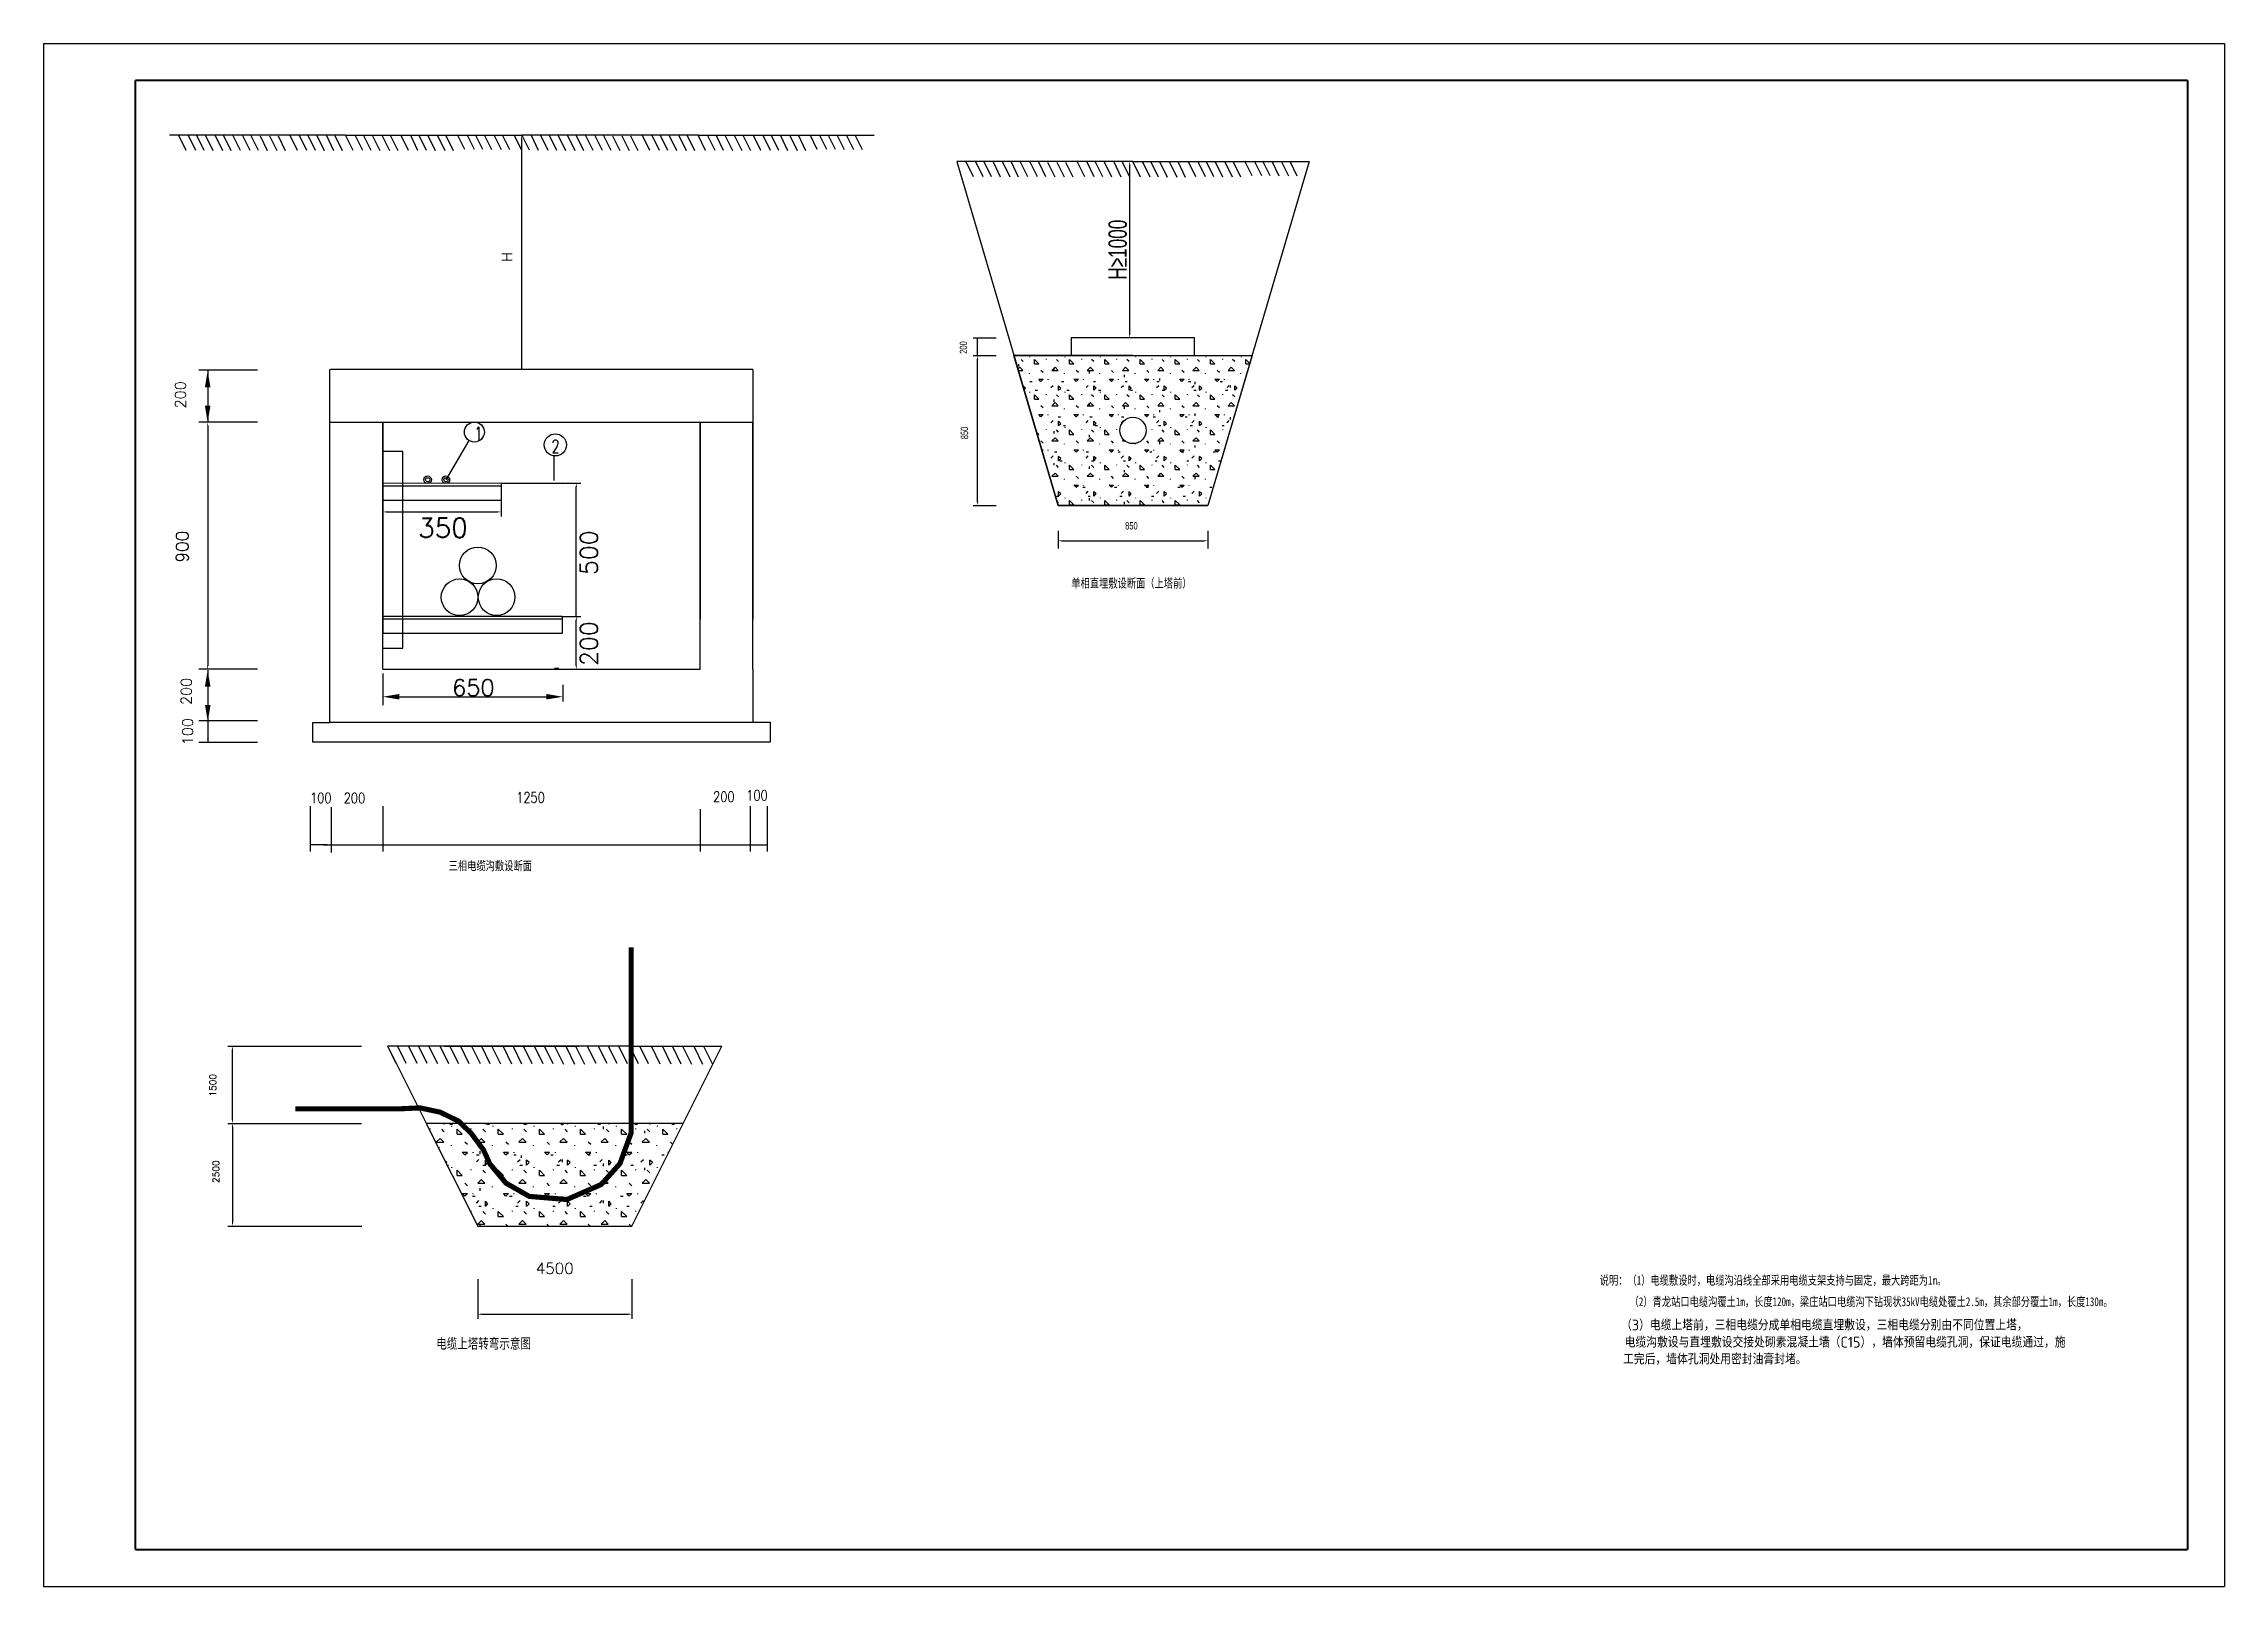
# Model space of a CAD drawing. Header units: millimetres. Extents: x -1489840 to 2141239, y -1964675 to 1331903.
# Drawn here: x 534040 to 534634, y 64897 to 65317 of the extents above; entities that cross this region are included whole.
import ezdxf
from ezdxf.enums import TextEntityAlignment as Align

# ---------------------------------------------------------------- set-up
doc = ezdxf.new("R2010")
doc.units = ezdxf.units.MM
doc.header["$LTSCALE"] = 100
for name, color, linetype in [('DXF_FRAME', 1, 'Continuous'), ('SL_pointer', 2, 'Continuous'), ('ZSSignLayer', 7, 'Continuous')]:
    doc.layers.add(name, color=color, linetype=linetype)
doc.styles.add('-HZTXTXZ', font='tssdeng.shx', dxfattribs={"bigfont": 'hztxt.shx'})
doc.styles.add('HZ', font='haiwenrs.shx', dxfattribs={"width": 0.7, "bigfont": 'HZTXT.shx'})
doc.styles.add('hztxt', font='simplex.shx', dxfattribs={"width": 0.8, "height": 5, "bigfont": 'hztxt.shx'})
doc.styles.get("Standard").update_dxf_attribs({"font": 'txt', "bigfont": 'gbcbig.shx'})
doc.styles.add('宋体', font='', dxfattribs={"width": 0.75})
doc.styles.get('宋体').set_extended_font_data('SimSun')
pattern_1 = [(0, (237016.396, 28586.794), (11.2, 11.2), [1.4, -9.8]), (90, (237016.396, 28586.794), (-11.2, 11.2), [1.4, -9.8]), (135, (237017.796, 28586.794), (-11.19999998, 6e-16), [1.97989904, -13.8592933]), (0, (237017.796, 28593.094), (11.2, 11.2), [1.4, -9.8]), (45, (237018.496, 28592.394), (6e-16, 11.19999998), [0.98994896, -14.84924224]), (135, (237018.496, 28592.394), (-11.19999998, 6e-16), [0.98994896, -14.84924224]), (0, (237021.996, 28595.894), (11.2, 11.2), [1.97989904, -9.22010096]), (45, (237021.996, 28595.894), (6e-16, 11.19999998), [1.4, -14.4391923]), (135, (237023.976, 28595.894), (-11.19999998, 6e-16), [1.4, -14.4391923]), (90, (237024.096, 28589.594), (-11.2, 11.2), [1.4, -9.8]), (45, (237024.096, 28589.594), (6e-16, 11.19999998), [0.98994896, -14.84924224]), (135, (237024.796, 28590.294), (-11.19999998, 6e-16), [0.98994896, -14.84924224]), (0, (237017.796, 28589.594), (11.2, 11.2), [0.7, -9.38]), (0, (237026.196, 28592.394), (11.2, 11.2), [0.7, -9.38]), (90, (237022.696, 28593.794), (-11.2, 11.2), [0.7, -9.38]), (135, (237024.096, 28587.494), (-11.19999998, 6e-16), [0.98994896, -14.84924224]), (135, (237019.196, 28595.194), (-11.19999998, 6e-16), [0.98994896, -14.84924224]), (45, (237021.646, 28590.469), (6e-16, 11.19999998), [0.98994896, -14.84924224]), (90, (237020.246, 28588.194), (-11.2, 11.2), [0.175, -11.025]), (90, (237020.771, 28592.919), (-11.2, 11.2), [0.175, -11.025]), (90, (237026.021, 28594.844), (-11.2, 11.2), [0.175, -11.025]), (90, (237026.196, 28588.894), (-11.2, 11.2), [0.175, -11.025])]

msp = doc.modelspace()

# ---------------------------------------------------------------- texts
for s, height, p in [('H', 2.88, (534167.44, 65257.91)), ('200', 2.88, (534078.47, 65218.01)), ('900', 3.36, (534079.21, 65176.06)), ('200', 2.88, (534080.07, 65137.28)), ('100', 2.88, (534080.46, 65126.32))]:
    msp.add_text(s, height=height, rotation=90).set_placement(p)
for s, height, style, width, p in [('1', 3.6, 'hztxt', 0.7, (534157.11, 65209.37)), ('2', 3.6, 'hztxt', 0.7, (534178.12, 65205.89)), ('850', 2, 'HZ', 0.7, (534334.37, 65185.07)), ('100', 2.835, 'hztxt', 0.8, (534112.36, 65110.56)), ('200', 2.835, 'hztxt', 0.8, (534121.52, 65110.53)), ('1250', 2.835, 'hztxt', 0.8, (534168.5, 65110.67)), ('200', 2.835, 'hztxt', 0.8, (534222.14, 65110.89)), ('100', 2.835, 'hztxt', 0.8, (534231.17, 65111.27))]:
    msp.add_text(s, height=height, dxfattribs=dict(style=style, width=width)).set_placement(p)
at = {"color": 7, "style": '宋体', "width": 0.75}
for s, height, p in [('单相直埋敷设断面（上塔前）', 2.4, (534336.07, 65170.51)), ('三相电缆沟敷设断面', 2.4, (534161.44, 65093.57)), ('说明：（1）电缆敷设时，电缆沟沿线全部采用电缆支架支持与固定，最大跨距为1m。 ', 2.4, (534511.43, 64980.71)), ('（2）青龙站口电缆沟覆土1m，长度120m，梁庄站口电缆沟下钻现状35kV电缆处覆土2.5m，其余部分覆土1m，长度130m。', 2.4, (534537.54, 64974.89)), ('电缆上塔转弯示意图', 2.8, (534159.6, 64963.53))]:
    msp.add_text(s, height=height, dxfattribs=at).set_placement(p, align=Align.MIDDLE)
msp.add_text('650', height=4.5).set_placement((534151.05, 65139.76))
at = {"color": 7, "style": '-HZTXTXZ'}
for s, p in [('（3）电缆上塔前，三相电缆分成单相电缆直埋敷设，三相电缆分别由不同位置上塔，', (534469.44, 64967.02)), ('工完后，墙体孔洞处用密封油膏封堵。', (534469.99, 64957.75)), ('电缆沟敷设与直埋敷设交接处砌素混凝土墙（C15），墙体预留电缆孔洞，保证电缆通过，施', (534470.4, 64962.34))]:
    msp.add_text(s, height=2.94, dxfattribs=at).set_placement(p)
at = {"attachment_point": 5, "rotation": 90, "style": 'HZ'}
for s, insert, char_height in [('H≥1000', (534332.35, 65261.23), 5), ('200', (534290.32, 65234.6), 2), ('\\A1;850', (534290.61, 65211.34), 2)]:
    msp.add_mtext(s, dxfattribs=dict(at, insert=insert, char_height=char_height))
at = {"color": 2, "insert": (534148.56, 65185.49), "char_height": 2.1, "attachment_point": 5}
msp.add_mtext('\\A1;\\H2.5x;\\C256;350', dxfattribs=at)
at = {"color": 2, "char_height": 0.945, "attachment_point": 5, "rotation": 90}
for s, insert in [('\\A1;\\H5x;\\C256;500', (534188.31, 65178.74)), ('{\\H5x;\\C256;200}', (534188.31, 65153.99))]:
    msp.add_mtext(s, dxfattribs=dict(at, insert=insert))
at = {"char_height": 1.8, "attachment_point": 5, "rotation": 90}
for s, insert in [('\\A1;1500', (534085.86, 65033.77)), ('2500', (534086.72, 65010.22))]:
    msp.add_mtext(s, dxfattribs=dict(at, insert=insert))
at = {"insert": (534179, 64983.91), "char_height": 3, "attachment_point": 5}
msp.add_mtext('4500', dxfattribs=at)

# ---------------------------------------------------------------- hatches: boundary and pattern name
at = {"linetype": 'Continuous'}
h = msp.add_hatch(dxfattribs=at)
h.set_pattern_fill('CONCRE', color=256, scale=9.6, style=0)
h.set_pattern_definition([(0, (279650.419, 33914.952), (9.6, 9.6), [1.2, -8.4]), (90, (279650.419, 33914.952), (-9.6, 9.6), [1.2, -8.4]), (135, (279651.6185, 33914.952), (-9.59999998, 5e-16), [1.69705632, -11.87939424]), (0, (279651.619, 33920.352), (9.6, 9.6), [1.2, -8.4]), (45, (279652.2185, 33919.752), (5e-16, 9.59999998), [0.84852768, -12.72792192]), (135, (279652.2185, 33919.752), (-9.59999998, 5e-16), [0.84852768, -12.72792192]), (0, (279655.219, 33922.752), (9.6, 9.6), [1.69705632, -7.90294368]), (45, (279655.2185, 33922.752), (5e-16, 9.59999998), [1.2, -12.37645056]), (135, (279656.9156, 33922.752), (-9.59999998, 5e-16), [1.2, -12.37645056]), (90, (279657.019, 33917.352), (-9.6, 9.6), [1.2, -8.4]), (45, (279657.0185, 33917.352), (5e-16, 9.59999998), [0.84852768, -12.72792192]), (135, (279657.6185, 33917.952), (-9.59999998, 5e-16), [0.84852768, -12.72792192]), (0, (279651.619, 33917.352), (9.6, 9.6), [0.6, -8.04]), (0, (279658.819, 33919.752), (9.6, 9.6), [0.6, -8.04]), (90, (279655.819, 33920.952), (-9.6, 9.6), [0.6, -8.04]), (135, (279657.0185, 33915.552), (-9.59999998, 5e-16), [0.84852768, -12.72792192]), (135, (279652.8185, 33922.152), (-9.59999998, 5e-16), [0.84852768, -12.72792192]), (45, (279654.9185, 33918.102), (5e-16, 9.59999998), [0.84852768, -12.72792192]), (90, (279653.719, 33916.152), (-9.6, 9.6), [0.15, -9.45]), (90, (279654.169, 33920.202), (-9.6, 9.6), [0.15, -9.45]), (90, (279658.669, 33921.852), (-9.6, 9.6), [0.15, -9.45]), (90, (279658.819, 33916.752), (-9.6, 9.6), [0.15, -9.45])])
h.paths.add_polyline_path([(534316.09, 65191.63), (534304.06, 65232.43), (534368.92, 65232.43), (534356.89, 65191.63)])
edge = h.paths.add_edge_path(flags=16)
edge.add_arc((534336.49, 65212.03), 3.6, 0, 360)
h = msp.add_hatch(dxfattribs=at)
h.set_pattern_fill('CONCRE', color=256, scale=11.2, style=0)
h.set_pattern_definition(pattern_1)
edge = h.paths.add_edge_path()
edge.add_line((534158, 64995.39), (534200, 64995.39))
edge.add_line((534200, 64995.39), (534214, 65023.39))
edge.add_line((534214, 65023.39), (534144, 65023.39))
edge.add_line((534158, 64995.39), (534133.5, 65044.39))
h = msp.add_hatch(dxfattribs=at)
h.set_pattern_fill('CONCRE', color=256, scale=11.2, style=0)
h.set_pattern_definition(pattern_1)
edge = h.paths.add_edge_path()
edge.add_line((534158, 64995.39), (534200, 64995.39))
edge.add_line((534200, 64995.39), (534214, 65023.39))
edge.add_line((534214, 65023.39), (534144, 65023.39))
edge.add_line((534158, 64995.39), (534133.5, 65044.39))
h = msp.add_hatch(dxfattribs=at)
h.set_pattern_fill('CONCRE', color=256, scale=11.2, style=0)
h.set_pattern_definition(pattern_1)
edge = h.paths.add_edge_path()
edge.add_line((534158, 64995.39), (534200, 64995.39))
edge.add_line((534200, 64995.39), (534214, 65023.39))
edge.add_line((534214, 65023.39), (534144, 65023.39))
edge.add_line((534158, 64995.39), (534133.5, 65044.39))
h = msp.add_hatch(dxfattribs=at)
h.set_pattern_fill('CONCRE', color=256, scale=11.2, style=0)
h.set_pattern_definition(pattern_1)
edge = h.paths.add_edge_path()
edge.add_line((534158, 64995.39), (534200, 64995.39))
edge.add_line((534200, 64995.39), (534214, 65023.39))
edge.add_line((534214, 65023.39), (534144, 65023.39))
edge.add_line((534158, 64995.39), (534133.5, 65044.39))

# ---------------------------------------------------------------- linework, layer by layer
for p, q in [((534122.02, 65292.4), (534074.02, 65292.4)), ((534122.02, 65292.4), (534170.02, 65292.4)), ((534169.9, 65291.46), (534169.9, 65265.46)), ((534218.02, 65292.4), (534170.02, 65292.4)), ((534218.02, 65292.4), (534266.02, 65292.4)), ((534336.49, 65285.23), (534288.49, 65285.23)), ((534288.49, 65285.23), (534316.09, 65191.63)), ((534336.49, 65285.23), (534334.35, 65285.23)), ((534335.6, 65238.23), (534335.6, 65284.23)), ((534336.49, 65285.23), (534384.49, 65285.23)), ((534384.49, 65285.23), (534356.89, 65191.63)), ((534169.9, 65265.46), (534169.9, 65228.63)), ((534292.96, 65237.23), (534299.26, 65237.23)), ((534294.18, 65232.43), (534294.18, 65237.23)), ((534353.29, 65237.23), (534319.69, 65237.23)), ((534319.69, 65237.23), (534319.69, 65232.43)), ((534336.49, 65237.23), (534334.35, 65237.23)), ((534353.29, 65232.43), (534353.29, 65237.23)), ((534097.99, 65228.44), (534082.06, 65228.44)), ((534084.46, 65228.3), (534084.46, 65214.24)), ((534117.77, 65214.24), (534117.77, 65228.59)), ((534232.97, 65228.63), (534232.97, 65214.24)), ((534292.96, 65232.43), (534299.26, 65232.43)), ((534294.18, 65192.63), (534294.18, 65231.43)), ((534336.49, 65232.43), (534304.06, 65232.43)), ((534304.06, 65232.43), (534368.92, 65232.43)), ((534316.09, 65191.63), (534304.06, 65232.43)), ((534336.49, 65232.43), (534319.69, 65232.43)), ((534336.49, 65232.43), (534353.29, 65232.43)), ((534336.49, 65232.43), (534368.92, 65232.43)), ((534368.92, 65232.43), (534356.89, 65191.63)), ((534117.77, 65132.6), (534117.77, 65221.24)), ((534098.02, 65214.24), (534082.09, 65214.24)), ((534084.47, 65213.24), (534084.47, 65148)), ((534117.77, 65214.24), (534232.97, 65214.24)), ((534132.17, 65214.24), (534132.17, 65160.69)), ((534218.57, 65214.24), (534218.57, 65160.69)), ((534232.97, 65214.24), (534232.97, 65160.69)), ((534137.57, 65206.32), (534132.17, 65206.32)), ((534137.57, 65152.77), (534137.57, 65206.32)), ((534155.63, 65209.31), (534149.37, 65198.59)), ((534178.88, 65198.4), (534178.88, 65205.08)), ((534132.17, 65197.59), (534132.17, 65188.59)), ((534164.38, 65197.65), (534164.38, 65193.04)), ((534164.38, 65197.65), (534164.38, 65188.59)), ((534164.38, 65197.65), (534186.11, 65197.65)), ((534184.86, 65162.37), (534184.86, 65196.65)), ((534292.96, 65191.63), (534299.26, 65191.63)), ((534316.09, 65191.63), (534356.89, 65191.63)), ((534356.89, 65191.63), (534316.09, 65191.63)), ((534133.17, 65189.84), (534163.38, 65189.84)), ((534316.09, 65184.73), (534316.09, 65179.93)), ((534316.09, 65184.73), (534316.09, 65180.75)), ((534317.09, 65182), (534355.89, 65182)), ((534356.9, 65184.73), (534356.9, 65179.93)), ((534356.9, 65184.73), (534356.9, 65180.75)), ((534184.86, 65161.37), (534184.86, 65162.37)), ((534181.03, 65161.37), (534186.11, 65161.37)), ((534181.07, 65156.87), (534181.07, 65161.37)), ((534181.19, 65161.37), (534186.11, 65161.37)), ((534184.86, 65148), (534184.86, 65160.37)), ((534098.02, 65147), (534082.09, 65147)), ((534084.49, 65146.8), (534084.49, 65132.74)), ((534132.17, 65145.88), (534132.17, 65137.28)), ((534180.07, 65147.26), (534178.94, 65147.26)), ((534181.24, 65147), (534186.11, 65147)), ((534232.97, 65147), (534232.97, 65132.6)), ((534136.67, 65139.53), (534176.69, 65139.53)), ((534181.19, 65142.76), (534181.19, 65138.26)), ((534098.02, 65132.94), (534082.09, 65132.94)), ((534084.46, 65132.94), (534084.46, 65127.09)), ((534113.06, 65127.19), (534113.06, 65132.55)), ((534113.06, 65132.55), (534117.77, 65132.55)), ((534232.97, 65132.6), (534237.64, 65132.6)), ((534237.64, 65132.6), (534237.64, 65127.19)), ((534098.02, 65127.09), (534082.09, 65127.09)), ((534237.64, 65127.19), (534113.06, 65127.19)), ((534112.4, 65109.72), (534112.4, 65097.39)), ((534118.13, 65109.46), (534118.13, 65097.13)), ((534132.17, 65109.72), (534132.17, 65097.39)), ((534132.17, 65109.72), (534132.17, 65097.39)), ((534218.57, 65108.91), (534218.57, 65097.39)), ((534232.25, 65109.72), (534232.25, 65097.39)), ((534236.81, 65109.72), (534236.81, 65097.39)), ((534117.01, 65099.19), (534112.4, 65099.19)), ((534115.97, 65099.19), (534133.97, 65099.19)), ((534130.37, 65099.19), (534220.37, 65099.19)), ((534216.77, 65099.19), (534234.77, 65099.19)), ((534232.25, 65099.19), (534236.81, 65099.19)), ((534089.94, 65044.39), (534089.94, 65044.39)), ((534089.94, 65044.39), (534112.84, 65044.39)), ((534089.94, 65044.39), (534126.39, 65044.39)), ((534091.19, 65024.39), (534091.19, 65043.39)), ((534200, 65044.39), (534133.5, 65044.39)), ((534149, 65044.39), (534185.44, 65044.39)), ((534200, 65044.39), (534224.5, 65044.39)), ((534214, 65023.39), (534224.5, 65044.39)), ((534089.94, 65023.39), (534112.84, 65023.39)), ((534089.94, 65023.39), (534126.39, 65023.39)), ((534091.22, 65022.39), (534091.22, 64996.39)), ((534089.97, 64995.39), (534112.87, 64995.39)), ((534089.97, 64995.39), (534126.41, 64995.39)), ((534158, 64980.95), (534158, 64970.17)), ((534200, 64980.95), (534200, 64970.17)), ((534159, 64971.42), (534199, 64971.42))]:
    msp.add_line(p, q)
at = {"color": 0}
for p, q in [((534164.38, 65197.65), (534132.15, 65197.59)), ((534132.15, 65197.59), (534132.15, 65193.05)), ((534164.38, 65196.87), (534132.15, 65196.87)), ((534132.15, 65193.05), (534164.38, 65193.04)), ((534181.01, 65196.87), (534181.01, 65196.87)), ((534181.03, 65161.41), (534132.17, 65161.41)), ((534132.17, 65161.41), (534132.17, 65156.87)), ((534181.03, 65160.69), (534132.17, 65160.69)), ((534132.17, 65156.87), (534181.07, 65156.87)), ((534181.03, 65160.69), (534181.03, 65160.69))]:
    msp.add_line(p, q, dxfattribs=at)
at = {"linetype": 'Continuous'}
for p, q in [((534158, 64995.39), (534133.5, 65044.39)), ((534214, 65023.39), (534144, 65023.39)), ((534200, 64995.39), (534214, 65023.39)), ((534158, 64995.39), (534200, 64995.39))]:
    msp.add_line(p, q, dxfattribs=at)
for points in [[(534152.44, 65292.59), (534154.42, 65288.57)], [(534155.03, 65292.59), (534157.01, 65288.57)], [(534157.34, 65292.59), (534159.33, 65288.57)], [(534159.81, 65292.51), (534161.79, 65288.48)], [(534162.4, 65292.51), (534164.38, 65288.48)], [(534164.71, 65292.51), (534166.7, 65288.48)], [(534248.44, 65292.59), (534250.42, 65288.57)], [(534251.03, 65292.59), (534253.01, 65288.57)], [(534253.34, 65292.59), (534255.33, 65288.57)], [(534255.81, 65292.51), (534257.79, 65288.48)], [(534258.4, 65292.51), (534260.38, 65288.48)], [(534260.71, 65292.51), (534262.7, 65288.48)], [(534076.54, 65292.39), (534078.52, 65288.37)], [(534079.13, 65292.39), (534081.11, 65288.37)], [(534081.45, 65292.39), (534083.43, 65288.37)], [(534083.91, 65292.3), (534085.89, 65288.28)], [(534086.5, 65292.3), (534088.48, 65288.28)], [(534088.81, 65292.3), (534090.8, 65288.28)], [(534091.35, 65292.34), (534093.33, 65288.32)], [(534093.94, 65292.34), (534095.92, 65288.32)], [(534096.25, 65292.34), (534098.24, 65288.32)], [(534098.72, 65292.25), (534100.7, 65288.23)], [(534101.31, 65292.25), (534103.29, 65288.23)], [(534103.62, 65292.25), (534105.61, 65288.23)], [(534106.82, 65292.38), (534108.81, 65288.35)], [(534109.42, 65292.38), (534111.4, 65288.35)], [(534111.73, 65292.38), (534113.71, 65288.35)], [(534114.19, 65292.29), (534116.18, 65288.27)], [(534116.78, 65292.29), (534118.77, 65288.27)], [(534119.1, 65292.29), (534121.08, 65288.27)], [(534122.02, 65292.31), (534124, 65288.29)], [(534124.61, 65292.31), (534126.59, 65288.29)], [(534126.93, 65292.31), (534128.91, 65288.29)], [(534129.39, 65292.22), (534131.37, 65288.2)], [(534131.98, 65292.22), (534133.96, 65288.2)], [(534134.29, 65292.22), (534136.28, 65288.2)], [(534137.08, 65292.39), (534139.06, 65288.37)], [(534139.67, 65292.39), (534141.65, 65288.37)], [(534141.98, 65292.39), (534143.97, 65288.37)], [(534144.44, 65292.3), (534146.43, 65288.28)], [(534147.04, 65292.3), (534149.02, 65288.28)], [(534149.35, 65292.3), (534151.33, 65288.28)], [(534167.96, 65292.4), (534169.94, 65288.37)], [(534170.02, 65292.4), (534172.01, 65288.38)], [(534172.54, 65292.39), (534174.52, 65288.37)], [(534175.13, 65292.39), (534177.11, 65288.37)], [(534177.45, 65292.39), (534179.43, 65288.37)], [(534179.91, 65292.3), (534181.89, 65288.28)], [(534182.5, 65292.3), (534184.48, 65288.28)], [(534184.81, 65292.3), (534186.8, 65288.28)], [(534187.35, 65292.34), (534189.33, 65288.32)], [(534189.94, 65292.34), (534191.92, 65288.32)], [(534192.25, 65292.34), (534194.24, 65288.32)], [(534194.72, 65292.25), (534196.7, 65288.23)], [(534197.31, 65292.25), (534199.29, 65288.23)], [(534199.62, 65292.25), (534201.61, 65288.23)], [(534202.82, 65292.38), (534204.81, 65288.35)], [(534205.42, 65292.38), (534207.4, 65288.35)], [(534207.73, 65292.38), (534209.71, 65288.35)], [(534210.19, 65292.29), (534212.18, 65288.27)], [(534212.78, 65292.29), (534214.77, 65288.27)], [(534215.1, 65292.29), (534217.08, 65288.27)], [(534218.02, 65292.31), (534220, 65288.29)], [(534220.61, 65292.31), (534222.59, 65288.29)], [(534222.93, 65292.31), (534224.91, 65288.29)], [(534225.39, 65292.22), (534227.37, 65288.2)], [(534227.98, 65292.22), (534229.96, 65288.2)], [(534230.29, 65292.22), (534232.28, 65288.2)], [(534233.08, 65292.39), (534235.06, 65288.37)], [(534235.67, 65292.39), (534237.65, 65288.37)], [(534237.98, 65292.39), (534239.97, 65288.37)], [(534240.44, 65292.3), (534242.43, 65288.28)], [(534243.04, 65292.3), (534245.02, 65288.28)], [(534245.35, 65292.3), (534247.33, 65288.28)], [(534291, 65285.22), (534292.99, 65281.19)], [(534293.59, 65285.22), (534295.58, 65281.19)], [(534295.91, 65285.22), (534297.89, 65281.19)], [(534298.37, 65285.13), (534300.36, 65281.1)], [(534300.96, 65285.13), (534302.95, 65281.1)], [(534303.28, 65285.13), (534305.26, 65281.1)], [(534305.81, 65285.16), (534307.8, 65281.14)], [(534308.4, 65285.16), (534310.39, 65281.14)], [(534310.72, 65285.16), (534312.7, 65281.14)], [(534313.18, 65285.08), (534315.17, 65281.05)], [(534315.77, 65285.08), (534317.76, 65281.05)], [(534318.09, 65285.08), (534320.07, 65281.05)], [(534321.29, 65285.2), (534323.27, 65281.18)], [(534323.88, 65285.2), (534325.86, 65281.18)], [(534326.19, 65285.2), (534328.18, 65281.18)], [(534328.66, 65285.11), (534330.64, 65281.09)], [(534331.25, 65285.11), (534333.23, 65281.09)], [(534333.56, 65285.11), (534335.55, 65281.09)], [(534336.48, 65285.13), (534338.47, 65281.11)], [(534339.08, 65285.13), (534341.06, 65281.11)], [(534341.39, 65285.13), (534343.37, 65281.11)], [(534343.85, 65285.05), (534345.84, 65281.02)], [(534346.44, 65285.05), (534348.43, 65281.02)], [(534348.76, 65285.05), (534350.74, 65281.02)], [(534351.54, 65285.21), (534353.53, 65281.19)], [(534354.13, 65285.21), (534356.12, 65281.19)], [(534356.45, 65285.21), (534358.43, 65281.19)], [(534358.91, 65285.13), (534360.89, 65281.1)], [(534361.5, 65285.13), (534363.48, 65281.1)], [(534363.81, 65285.13), (534365.8, 65281.1)], [(534366.9, 65285.42), (534368.89, 65281.39)], [(534369.49, 65285.42), (534371.48, 65281.39)], [(534371.81, 65285.42), (534373.79, 65281.39)], [(534374.27, 65285.33), (534376.26, 65281.31)], [(534376.86, 65285.33), (534378.85, 65281.31)], [(534379.18, 65285.33), (534381.16, 65281.31)], [(534133.43, 65044.5), (534135.75, 65039.8)], [(534133.5, 65044.39), (534133.5, 65044.39)], [(534136.13, 65044.43), (534138.45, 65039.74)], [(534139.16, 65044.43), (534141.47, 65039.74)], [(534141.86, 65044.43), (534144.17, 65039.74)], [(534144.73, 65044.33), (534147.05, 65039.64)], [(534147.75, 65044.33), (534150.07, 65039.64)], [(534150.45, 65044.33), (534152.77, 65039.64)], [(534153.31, 65044.39), (534155.62, 65039.69)], [(534156.33, 65044.39), (534158.65, 65039.69)], [(534159.03, 65044.39), (534161.35, 65039.69)], [(534161.9, 65044.29), (534164.22, 65039.59)], [(534164.93, 65044.29), (534167.24, 65039.59)], [(534167.63, 65044.29), (534169.94, 65039.59)], [(534170.44, 65044.33), (534172.76, 65039.64)], [(534173.46, 65044.33), (534175.78, 65039.64)], [(534176.16, 65044.33), (534178.48, 65039.64)], [(534179.04, 65044.23), (534181.35, 65039.54)], [(534182.06, 65044.23), (534184.37, 65039.54)], [(534184.76, 65044.23), (534187.07, 65039.54)], [(534187.83, 65044.44), (534190.14, 65039.75)], [(534190.85, 65044.44), (534193.16, 65039.75)], [(534193.55, 65044.44), (534195.87, 65039.75)], [(534196.42, 65044.34), (534198.74, 65039.64)], [(534199.45, 65044.34), (534201.76, 65039.64)], [(534202.15, 65044.34), (534204.46, 65039.64)], [(534205.32, 65044.3), (534207.63, 65039.61)], [(534208.34, 65044.3), (534210.65, 65039.61)], [(534211.04, 65044.3), (534213.36, 65039.61)], [(534213.91, 65044.2), (534216.23, 65039.51)], [(534216.94, 65044.2), (534219.25, 65039.51)], [(534219.64, 65044.2), (534221.95, 65039.51)], [(534144, 65023.39), (534158, 64995.39)]]:
    msp.add_lwpolyline(points)
at = {"linetype": 'Continuous', "const_width": 1.4}
msp.add_lwpolyline([(534137.22, 65027.36), (534142.29, 65027.6), (534147.78, 65026.43), (534152.81, 65023.97), (534156.31, 65020.58), (534159.58, 65016.14), (534161.34, 65012.33), (534165.71, 65007.11), (534172.07, 65003.5), (534182.32, 65002.65), (534191.63, 65006.73), (534196.76, 65012.43), (534199.8, 65020.79), (534199.8, 65071.28)], dxfattribs=at)
at = {"const_width": 1.4}
msp.add_lwpolyline([(534108.34, 65027.36), (534137.22, 65027.36)], dxfattribs=at)
for centre, radius in [((534336.49, 65212.03), 3.6), ((534157.1, 65211.59), 2.72), ((534179.15, 65208.1), 3.02), ((534144.37, 65198.62), 1.02), ((534144.4, 65198.59), 0.57), ((534149.35, 65198.61), 1.02), ((534149.37, 65198.59), 0.57), ((534158.04, 65175.27), 4.99), ((534153.07, 65166.61), 4.99), ((534163.16, 65166.64), 4.99)]:
    msp.add_circle(centre, radius)
for points in [[(534170.07, 65291.46), (534169.74, 65291.46), (534169.9, 65292.46)], [(534335.76, 65284.23), (534335.43, 65284.23), (534335.6, 65285.23)], [(534294.35, 65236.23), (534294.01, 65236.23), (534294.18, 65237.23)], [(534294.01, 65233.43), (534294.35, 65233.43), (534294.18, 65232.43)], [(534335.43, 65238.23), (534335.76, 65238.23), (534335.6, 65237.23)], [(534085.2, 65223.8), (534083.7, 65223.8), (534084.45, 65228.3)], [(534169.74, 65229.63), (534170.07, 65229.63), (534169.9, 65228.63)], [(534294.35, 65231.43), (534294.01, 65231.43), (534294.18, 65232.43)], [(534083.71, 65218.74), (534085.21, 65218.74), (534084.46, 65214.24)], [(534084.63, 65213.24), (534084.3, 65213.24), (534084.46, 65214.24)], [(534185.03, 65196.65), (534184.7, 65196.65), (534184.86, 65197.65)], [(534294.01, 65192.63), (534294.35, 65192.63), (534294.18, 65191.63)], [(534133.17, 65190.01), (534133.17, 65189.67), (534132.17, 65189.84)], [(534163.38, 65189.67), (534163.38, 65190.01), (534164.38, 65189.84)], [(534317.09, 65182.16), (534317.09, 65181.83), (534316.09, 65182)], [(534355.89, 65181.83), (534355.89, 65182.16), (534356.89, 65182)], [(534184.7, 65162.37), (534185.03, 65162.37), (534184.86, 65161.37)], [(534185.03, 65160.37), (534184.7, 65160.37), (534184.86, 65161.37)], [(534085.21, 65142.3), (534083.71, 65142.3), (534084.46, 65146.8)], [(534084.29, 65148), (534084.62, 65148), (534084.46, 65147)], [(534184.7, 65148), (534185.03, 65148), (534184.86, 65147)], [(534136.67, 65140.28), (534136.67, 65138.78), (534132.17, 65139.53)], [(534176.69, 65138.78), (534176.69, 65140.28), (534181.19, 65139.53)], [(534083.74, 65137.24), (534085.24, 65137.24), (534084.49, 65132.74)], [(534084.66, 65131.74), (534084.32, 65131.74), (534084.49, 65132.74)], [(534084.29, 65128.09), (534084.62, 65128.09), (534084.46, 65127.09)], [(534113.4, 65099.4), (534113.4, 65099.06), (534112.4, 65099.23)], [(534117.16, 65099.04), (534117.16, 65099.37), (534118.16, 65099.2)], [(534119.15, 65099.35), (534119.15, 65099.02), (534118.15, 65099.18)], [(534131.14, 65099.05), (534131.14, 65099.38), (534132.14, 65099.22)], [(534133.14, 65099.4), (534133.14, 65099.06), (534132.14, 65099.23)], [(534217.6, 65099.04), (534217.6, 65099.37), (534218.6, 65099.2)], [(534219.57, 65099.37), (534219.57, 65099.04), (534218.57, 65099.2)], [(534231.21, 65099), (534231.21, 65099.34), (534232.21, 65099.17)], [(534233.22, 65099.35), (534233.22, 65099.01), (534232.22, 65099.18)], [(534235.81, 65099.04), (534235.81, 65099.38), (534236.81, 65099.21)], [(534091.36, 65043.39), (534091.02, 65043.39), (534091.19, 65044.39)], [(534091.02, 65024.39), (534091.36, 65024.39), (534091.19, 65023.39)], [(534091.38, 65022.39), (534091.05, 65022.39), (534091.22, 65023.39)], [(534091.05, 64996.39), (534091.38, 64996.39), (534091.22, 64995.39)], [(534159, 64971.59), (534159, 64971.26), (534158, 64971.42)], [(534199, 64971.26), (534199, 64971.59), (534200, 64971.42)]]:
    msp.add_solid(points)
at = {"layer": 'DXF_FRAME', "color": 0}
for p, q in [((534039.77, 65317.33), (534633.77, 65317.33)), ((534039.77, 65317.33), (534039.77, 64897.33)), ((534633.77, 65317.33), (534633.77, 64897.33)), ((534039.77, 64897.33), (534633.77, 64897.33))]:
    msp.add_line(p, q, dxfattribs=at)
at = {"layer": 'DXF_FRAME', "color": 0, "const_width": 0.5, "flags": 128}
for points in [[(534064.77, 65307.33), (534064.77, 64907.33)], [(534064.77, 65307.33), (534623.77, 65307.33)], [(534064.77, 65307.33), (534064.77, 64907.33)], [(534623.77, 64907.33), (534623.77, 65307.33)], [(534623.77, 64907.33), (534623.77, 65307.33)], [(534064.77, 64907.33), (534623.77, 64907.33)]]:
    msp.add_lwpolyline(points, dxfattribs=at)
at = {"layer": 'SL_pointer', "color": 0}
msp.add_line((534623.77, 65087.33), (534623.77, 65187.33), dxfattribs=at)
at = {"layer": 'ZSSignLayer', "linetype": 'Continuous'}
for p, q in [((534232.97, 65228.63), (534117.87, 65228.63)), ((534232.97, 65214.23), (534117.77, 65214.24)), ((534132.17, 65147), (534132.17, 65214.24)), ((534218.57, 65147), (534218.57, 65214.24)), ((534232.97, 65147), (534232.97, 65214.24)), ((534132.17, 65152.77), (534137.57, 65152.77)), ((534132.17, 65147), (534218.57, 65147)), ((534117.77, 65132.6), (534232.97, 65132.6))]:
    msp.add_line(p, q, dxfattribs=at)

msp.set_redraw_order([(e.dxf.handle, doc.entitydb.next_handle()) for e in msp.query("TEXT MTEXT ATTDEF DIMENSION ARC_DIMENSION")])  # texts and dimensions are drawn at this point

doc.saveas('drawing.dxf')
